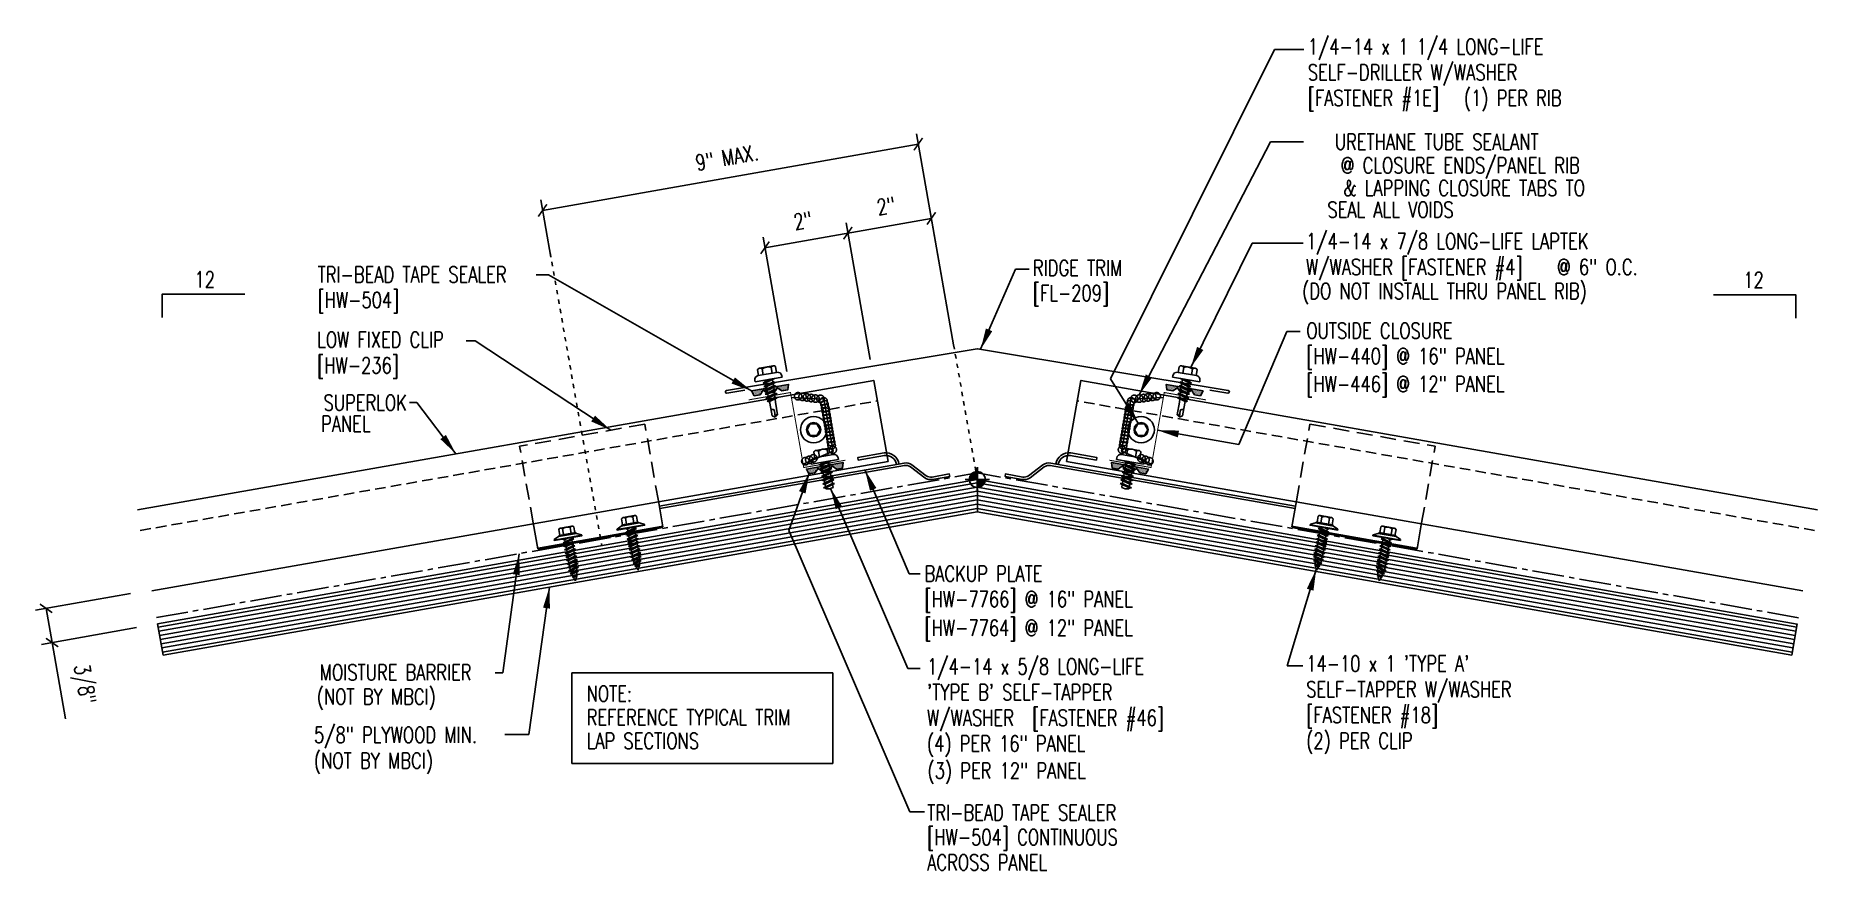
# Model space of a CAD drawing. Header units: inches. Extents: x -2 to 189, y 14 to 99.
# Drawn here: x -1.96 to 40.08, y 14.15 to 33.86 of the extents above; entities outside this region: 3.
import ezdxf
from ezdxf.enums import TextEntityAlignment as Align

# ---------------------------------------------------------------- set-up
doc = ezdxf.new("R2010")
doc.units = ezdxf.units.IN
doc.header["$MEASUREMENT"] = 0
for name, pattern in [('CENTER2', [1.125, 0.75, -0.125, 0.125, -0.125]), ('DASH2', [0.1875, 0.125, -0.0625]), ('DOT2', [0.125, 0, -0.125]), ('HIDDEN2', [0.1875, 0.125, -0.0625])]:
    doc.linetypes.add(name, pattern=pattern)
for name, color, linetype in [('ANNTEXT', 2, 'Continuous'), ('BARRIER', 253, 'CENTER2'), ('clip', 5, 'Continuous'), ('CLO', 3, 'Continuous'), ('DIM', 2, 'Continuous'), ('FASTENER', 9, 'Continuous'), ('MARK', 1, 'Continuous'), ('PANEL', 11, 'Continuous'), ('SEALANT', 253, 'CENTER2'), ('SECTION', 11, 'Continuous'), ('STLA', 12, 'Continuous'), ('TAPE', 8, 'Continuous'), ('TEXT', 2, 'Continuous'), ('TRIM', 6, 'Continuous'), ('wood', 3, 'Continuous')]:
    doc.layers.add(name, color=color, linetype=linetype)
doc.styles.add('DIMTEXT', font='romans.shx', dxfattribs={"width": 0.75})
doc.styles.add('TEXT', font='SIMPLEX', dxfattribs={"width": 0.75, "height": 6})
doc.styles.add('TEXT1', font='ROMANS.shx', dxfattribs={"width": 0.75, "height": 0.375})
doc.dimstyles.new('DETAIL', dxfattribs={"dimscale": 4, "dimtxt": 0.375, "dimasz": 0.0625, "dimexe": 0.0625, "dimexo": 0.125, "dimgap": 0.0625, "dimtad": 1, "dimdec": 4, "dimzin": 3, "dimdsep": 46, "dimlunit": 4, "dimtxsty": 'TEXT1', "dimblk": 'ARCHTICK', "dimcen": 0.0625, "dimclrd": 7, "dimclre": 7, "dimclrt": 2, "dimadec": 0, "dimazin": 0, "dimtfac": 0.59375, "dimtdec": 4, "dimtmove": 0, "dimatfit": 3, "dimfxl": 0, "dimfrac": 2, "dimtolj": 1, "dimtzin": 3, "dimarcsym": 0})
doc.dimstyles.new('DETAIL$7', dxfattribs={"dimscale": 4, "dimtxt": 6, "dimasz": 0.125, "dimexe": 0.0625, "dimexo": 0.125, "dimgap": 0.0625, "dimtad": 1, "dimdec": 5, "dimzin": 3, "dimdsep": 46, "dimlunit": 4, "dimtxsty": 'TEXT', "dimblk": 'ARCHTICK', "dimcen": 0.0625, "dimclrd": 7, "dimclre": 7, "dimclrt": 2, "dimadec": 0, "dimazin": 0, "dimtfac": 0.666667, "dimtdec": 5, "dimtmove": 0, "dimatfit": 3, "dimfxl": 0, "dimfrac": 2, "dimtolj": 1, "dimtzin": 3, "dimarcsym": 0})

msp = doc.modelspace()

# ---------------------------------------------------------------- texts
at = {"color": 2, "insert": (14.35335, 30.97853), "char_height": 0.375, "attachment_point": 5, "rotation": 10, "style": 'TEXT1'}
msp.add_mtext('\\A1;9" MAX.', dxfattribs=at)
at = {"layer": 'ANNTEXT', "insert": (90.70418, 99.28288), "char_height": 0.72, "attachment_point": 4, "rotation": 10}
msp.add_mtext('\\A1;  ', dxfattribs=at)
at = {"layer": 'ANNTEXT', "char_height": 0.375, "attachment_point": 4, "rotation": 10, "style": 'DIMTEXT'}
for insert in [(188.1003, 71.63833), (188.57129, 71.69457)]:
    msp.add_mtext('\\A1;  ', dxfattribs=dict(at, insert=insert))
at = {"layer": 'DIM', "color": 2, "char_height": 0.375, "attachment_point": 5, "rotation": 10, "style": 'TEXT1'}
for insert in [(18.10914, 29.83408), (16.1466, 29.48803)]:
    msp.add_mtext('\\A1;2"', dxfattribs=dict(at, insert=insert))
at = {"layer": 'TEXT', "style": 'TEXT1', "width": 0.75}
for s, p in [('URETHANE TUBE SEALANT', (33.50749, 31.16258)), ('@ CLOSURE ENDS/PANEL RIB', (34.47589, 30.60636)), ('& LAPPING CLOSURE TABS TO', (34.5977, 30.07204)), ('SEAL ALL VOIDS', (31.49956, 29.5602)), ('SUPERLOK', (6.80194, 25.00413)), ('PANEL', (5.94763, 24.5078))]:
    msp.add_text(s, height=0.375, dxfattribs=at).set_placement(p, align=Align.RIGHT)
for s, p in [('RIDGE TRIM', (21.57398, 28.18277)), ('[FL-209]', (21.57398, 27.5914)), ('(DO NOT INSTALL THRU PANEL RIB)', (27.92679, 27.63902, 0)), ('OUTSIDE CLOSURE', (28.02426, 26.70373)), ('LOW FIXED CLIP', (4.68545, 26.4915)), ('[HW-440] @ 16" PANEL', (28.02426, 26.10373)), ('[HW-236]', (4.68545, 25.88435)), ('[HW-446] @ 12" PANEL', (28.02426, 25.44669)), ('BACKUP PLATE', (19.01589, 20.96723)), ('[HW-7766] @ 16" PANEL', (19.01589, 20.36723)), ('[HW-7764] @ 12" PANEL', (19.01589, 19.69029)), ('MOISTURE BARRIER', (4.74647, 18.63818)), ("14-10 x 1 'TYPE A'", (28.02357, 18.84568)), ('(NOT BY MBCI)', (4.67745, 18.06397)), ('SELF-TAPPER W/WASHER', (28.02357, 18.23854)), ('[FASTENER #18]', (28.02357, 17.63139)), ('5/8" PLYWOOD MIN.', (4.61165, 17.16193)), ('(2) PER CLIP', (28.02357, 17.02425)), ('(NOT BY MBCI)', (4.61165, 16.55479)), ('(3) PER 12" PANEL', (19.08778, 16.31828)), ('TRI-BEAD TAPE SEALER', (19.07953, 15.3273)), ('[HW-504] CONTINUOUS', (19.07953, 14.74815)), ('ACROSS PANEL', (19.07953, 14.15197))]:
    msp.add_text(s, height=0.375, dxfattribs=at).set_placement(p)

# ---------------------------------------------------------------- blocks, each defined once
blk = doc.blocks.new('_ArchTick')
at = {"color": 0, "linetype": 'ByBlock', "const_width": 0.15}
blk.add_lwpolyline([(-0.5, -0.5), (0.5, 0.5)], dxfattribs=at)
blk = doc.blocks.new('*D18')
at = {"layer": 'DEFPOINTS', "color": 0}
for p in [(0.776, 20.776), (0.919, 19.968), (-1.569, 19.53)]:
    blk.add_point(p, dxfattribs=at)
at = {"layer": 'DIM', "color": 7, "lineweight": -2}
for p, q in [((0.284, 20.689), (-1.957, 20.294)), ((-1.711, 20.337), (-1.569, 19.53)), ((0.426, 19.882), (-1.815, 19.486)), ((-1.569, 19.53), (-1.251, 17.732))]:
    blk.add_line(p, q, dxfattribs=at)
at = {"layer": 'DIM', "color": 7, "lineweight": -2, "xscale": 0.25, "yscale": 0.25, "zscale": 0.25}
for p, rotation in [((-1.711, 20.337), 99.99999999999906), ((-1.569, 19.53), 279.9999999999991)]:
    blk.add_blockref('_ArchTick', p, dxfattribs=dict(at, rotation=rotation))
at = {"layer": 'DIM', "color": 2, "insert": (-0.85, 18.539), "char_height": 0.375, "attachment_point": 5, "rotation": 280, "style": 'TEXT1'}
blk.add_mtext('\\A1;3/8"', dxfattribs=at)
blk = doc.blocks.new('*X9')
at = {"color": 0}
for p, q in [((-0.434, 0.135), (-0.434, 0.135)), ((-0.434, 0.123), (-0.434, 0.123)), ((-0.422, 0.141), (-0.422, 0.141)), ((-0.422, 0.129), (-0.422, 0.129)), ((-0.422, 0.117), (-0.422, 0.117)), ((-0.422, 0.105), (-0.422, 0.105)), ((-0.422, 0.094), (-0.422, 0.094)), ((-0.422, 0.082), (-0.422, 0.082)), ((-0.41, 0.135), (-0.41, 0.135)), ((-0.41, 0.123), (-0.41, 0.123)), ((-0.41, 0.111), (-0.41, 0.111)), ((-0.41, 0.1), (-0.41, 0.1)), ((-0.41, 0.088), (-0.41, 0.088)), ((-0.41, 0.076), (-0.41, 0.076)), ((-0.41, 0.064), (-0.41, 0.064)), ((-0.41, 0.053), (-0.41, 0.053)), ((-0.41, 0.041), (-0.41, 0.041)), ((-0.398, 0.141), (-0.398, 0.141)), ((-0.398, 0.129), (-0.398, 0.129)), ((-0.398, 0.117), (-0.398, 0.117)), ((-0.398, 0.105), (-0.398, 0.105)), ((-0.398, 0.094), (-0.398, 0.094)), ((-0.398, 0.082), (-0.398, 0.082)), ((-0.398, 0.07), (-0.398, 0.07)), ((-0.398, 0.059), (-0.398, 0.059)), ((-0.398, 0.047), (-0.398, 0.047)), ((-0.398, 0.035), (-0.398, 0.035)), ((-0.398, 0.023), (-0.398, 0.023)), ((-0.387, 0.135), (-0.387, 0.135)), ((-0.387, 0.123), (-0.387, 0.123)), ((-0.387, 0.111), (-0.387, 0.111)), ((-0.387, 0.1), (-0.387, 0.1)), ((-0.387, 0.088), (-0.387, 0.088)), ((-0.387, 0.076), (-0.387, 0.076)), ((-0.387, 0.064), (-0.387, 0.064)), ((-0.387, 0.053), (-0.387, 0.053)), ((-0.387, 0.041), (-0.387, 0.041)), ((-0.387, 0.029), (-0.387, 0.029)), ((-0.375, 0.141), (-0.375, 0.141)), ((-0.375, 0.129), (-0.375, 0.129)), ((-0.375, 0.117), (-0.375, 0.117)), ((-0.375, 0.105), (-0.375, 0.105)), ((-0.375, 0.094), (-0.375, 0.094)), ((-0.375, 0.082), (-0.375, 0.082)), ((-0.375, 0.07), (-0.375, 0.07)), ((-0.375, 0.059), (-0.375, 0.059)), ((-0.375, 0.047), (-0.375, 0.047)), ((-0.375, 0.035), (-0.375, 0.035)), ((-0.375, 0.023), (-0.375, 0.023)), ((-0.363, 0.135), (-0.363, 0.135)), ((-0.363, 0.123), (-0.363, 0.123)), ((-0.363, 0.111), (-0.363, 0.111)), ((-0.363, 0.1), (-0.363, 0.1)), ((-0.363, 0.088), (-0.363, 0.088)), ((-0.363, 0.076), (-0.363, 0.076)), ((-0.363, 0.064), (-0.363, 0.064)), ((-0.363, 0.053), (-0.363, 0.053)), ((-0.363, 0.041), (-0.363, 0.041)), ((-0.363, 0.029), (-0.363, 0.029)), ((-0.352, 0.141), (-0.352, 0.141)), ((-0.352, 0.129), (-0.352, 0.129)), ((-0.352, 0.117), (-0.352, 0.117)), ((-0.352, 0.105), (-0.352, 0.105)), ((-0.352, 0.094), (-0.352, 0.094)), ((-0.352, 0.082), (-0.352, 0.082)), ((-0.352, 0.07), (-0.352, 0.07)), ((-0.352, 0.059), (-0.352, 0.059)), ((-0.352, 0.047), (-0.352, 0.047)), ((-0.352, 0.035), (-0.352, 0.035)), ((-0.352, 0.023), (-0.352, 0.023)), ((-0.34, 0.135), (-0.34, 0.135)), ((-0.34, 0.123), (-0.34, 0.123)), ((-0.34, 0.111), (-0.34, 0.111)), ((-0.34, 0.1), (-0.34, 0.1)), ((-0.34, 0.088), (-0.34, 0.088)), ((-0.34, 0.076), (-0.34, 0.076)), ((-0.34, 0.064), (-0.34, 0.064)), ((-0.34, 0.053), (-0.34, 0.053)), ((-0.34, 0.041), (-0.34, 0.041)), ((-0.34, 0.029), (-0.34, 0.029)), ((-0.328, 0.141), (-0.328, 0.141)), ((-0.328, 0.129), (-0.328, 0.129)), ((-0.328, 0.117), (-0.328, 0.117)), ((-0.328, 0.105), (-0.328, 0.105)), ((-0.328, 0.094), (-0.328, 0.094)), ((-0.328, 0.082), (-0.328, 0.082)), ((-0.328, 0.07), (-0.328, 0.07)), ((-0.328, 0.059), (-0.328, 0.059)), ((-0.328, 0.047), (-0.328, 0.047)), ((-0.328, 0.035), (-0.328, 0.035)), ((-0.328, 0.023), (-0.328, 0.023)), ((-0.316, 0.135), (-0.316, 0.135)), ((-0.316, 0.123), (-0.316, 0.123)), ((-0.316, 0.111), (-0.316, 0.111)), ((-0.316, 0.1), (-0.316, 0.1)), ((-0.316, 0.088), (-0.316, 0.088)), ((-0.316, 0.076), (-0.316, 0.076)), ((-0.316, 0.064), (-0.316, 0.064)), ((-0.316, 0.053), (-0.316, 0.053)), ((-0.316, 0.041), (-0.316, 0.041)), ((-0.316, 0.029), (-0.316, 0.029)), ((-0.305, 0.141), (-0.305, 0.141)), ((-0.305, 0.129), (-0.305, 0.129)), ((-0.305, 0.117), (-0.305, 0.117)), ((-0.305, 0.105), (-0.305, 0.105)), ((-0.305, 0.094), (-0.305, 0.094)), ((-0.305, 0.082), (-0.305, 0.082)), ((-0.305, 0.07), (-0.305, 0.07)), ((-0.305, 0.059), (-0.305, 0.059)), ((-0.305, 0.047), (-0.305, 0.047)), ((-0.305, 0.035), (-0.305, 0.035)), ((-0.305, 0.023), (-0.305, 0.023)), ((-0.293, 0.135), (-0.293, 0.135)), ((-0.293, 0.123), (-0.293, 0.123)), ((-0.293, 0.111), (-0.293, 0.111)), ((-0.293, 0.1), (-0.293, 0.1)), ((-0.293, 0.088), (-0.293, 0.088)), ((-0.293, 0.076), (-0.293, 0.076)), ((-0.293, 0.064), (-0.293, 0.064)), ((-0.293, 0.053), (-0.293, 0.053)), ((-0.293, 0.041), (-0.293, 0.041)), ((-0.293, 0.029), (-0.293, 0.029)), ((-0.281, 0.141), (-0.281, 0.141)), ((-0.281, 0.129), (-0.281, 0.129)), ((-0.281, 0.117), (-0.281, 0.117)), ((-0.281, 0.105), (-0.281, 0.105)), ((-0.281, 0.094), (-0.281, 0.094)), ((-0.281, 0.082), (-0.281, 0.082)), ((-0.281, 0.07), (-0.281, 0.07)), ((-0.281, 0.059), (-0.281, 0.059)), ((-0.281, 0.047), (-0.281, 0.047)), ((-0.281, 0.035), (-0.281, 0.035)), ((-0.281, 0.023), (-0.281, 0.023)), ((-0.27, 0.135), (-0.27, 0.135)), ((-0.27, 0.123), (-0.27, 0.123)), ((-0.27, 0.111), (-0.27, 0.111)), ((-0.27, 0.1), (-0.27, 0.1)), ((-0.27, 0.088), (-0.27, 0.088)), ((-0.27, 0.076), (-0.27, 0.076)), ((-0.27, 0.064), (-0.27, 0.064)), ((-0.27, 0.053), (-0.27, 0.053)), ((-0.27, 0.041), (-0.27, 0.041)), ((-0.27, 0.029), (-0.27, 0.029)), ((-0.258, 0.141), (-0.258, 0.141)), ((-0.258, 0.129), (-0.258, 0.129)), ((-0.258, 0.117), (-0.258, 0.117)), ((-0.258, 0.105), (-0.258, 0.105)), ((-0.258, 0.094), (-0.258, 0.094)), ((-0.258, 0.082), (-0.258, 0.082)), ((-0.258, 0.07), (-0.258, 0.07)), ((-0.258, 0.059), (-0.258, 0.059)), ((-0.258, 0.047), (-0.258, 0.047)), ((-0.258, 0.035), (-0.258, 0.035)), ((-0.258, 0.023), (-0.258, 0.023)), ((-0.246, 0.135), (-0.246, 0.135)), ((-0.246, 0.123), (-0.246, 0.123)), ((-0.246, 0.111), (-0.246, 0.111)), ((-0.246, 0.1), (-0.246, 0.1)), ((-0.246, 0.088), (-0.246, 0.088)), ((-0.246, 0.076), (-0.246, 0.076)), ((-0.246, 0.064), (-0.246, 0.064)), ((-0.246, 0.053), (-0.246, 0.053)), ((-0.246, 0.041), (-0.246, 0.041)), ((-0.234, 0.141), (-0.234, 0.141)), ((-0.234, 0.129), (-0.234, 0.129)), ((-0.234, 0.117), (-0.234, 0.117)), ((-0.234, 0.105), (-0.234, 0.105)), ((-0.234, 0.094), (-0.234, 0.094)), ((-0.234, 0.082), (-0.234, 0.082)), ((-0.234, 0.07), (-0.234, 0.07)), ((-0.234, 0.059), (-0.234, 0.059)), ((-0.234, 0.047), (-0.234, 0.047)), ((-0.223, 0.135), (-0.223, 0.135)), ((-0.223, 0.123), (-0.223, 0.123)), ((-0.223, 0.111), (-0.223, 0.111)), ((-0.223, 0.1), (-0.223, 0.1)), ((-0.223, 0.088), (-0.223, 0.088)), ((-0.223, 0.076), (-0.223, 0.076)), ((-0.223, 0.064), (-0.223, 0.064)), ((-0.211, 0.141), (-0.211, 0.141)), ((-0.211, 0.129), (-0.211, 0.129)), ((-0.211, 0.117), (-0.211, 0.117)), ((-0.211, 0.105), (-0.211, 0.105)), ((-0.211, 0.094), (-0.211, 0.094)), ((-0.211, 0.082), (-0.211, 0.082)), ((-0.211, 0.07), (-0.211, 0.07)), ((-0.199, 0.135), (-0.199, 0.135)), ((-0.199, 0.123), (-0.199, 0.123)), ((-0.199, 0.111), (-0.199, 0.111)), ((-0.199, 0.1), (-0.199, 0.1)), ((-0.199, 0.088), (-0.199, 0.088)), ((-0.188, 0.141), (-0.188, 0.141)), ((-0.188, 0.129), (-0.188, 0.129)), ((-0.188, 0.117), (-0.188, 0.117)), ((-0.188, 0.105), (-0.188, 0.105)), ((-0.188, 0.094), (-0.188, 0.094)), ((-0.176, 0.135), (-0.176, 0.135)), ((-0.176, 0.123), (-0.176, 0.123)), ((-0.176, 0.111), (-0.176, 0.111)), ((-0.164, 0.141), (-0.164, 0.141)), ((-0.164, 0.129), (-0.164, 0.129)), ((-0.164, 0.117), (-0.164, 0.117)), ((-0.164, 0.105), (-0.164, 0.105)), ((-0.152, 0.135), (-0.152, 0.135)), ((-0.152, 0.123), (-0.152, 0.123)), ((-0.152, 0.111), (-0.152, 0.111)), ((-0.152, 0.1), (-0.152, 0.1)), ((-0.141, 0.141), (-0.141, 0.141)), ((-0.141, 0.129), (-0.141, 0.129)), ((-0.141, 0.117), (-0.141, 0.117)), ((-0.141, 0.105), (-0.141, 0.105)), ((-0.141, 0.094), (-0.141, 0.094)), ((-0.141, 0.082), (-0.141, 0.082)), ((-0.129, 0.135), (-0.129, 0.135)), ((-0.129, 0.123), (-0.129, 0.123)), ((-0.129, 0.111), (-0.129, 0.111)), ((-0.129, 0.1), (-0.129, 0.1)), ((-0.129, 0.088), (-0.129, 0.088)), ((-0.129, 0.076), (-0.129, 0.076)), ((-0.117, 0.141), (-0.117, 0.141)), ((-0.117, 0.129), (-0.117, 0.129)), ((-0.117, 0.117), (-0.117, 0.117)), ((-0.117, 0.105), (-0.117, 0.105)), ((-0.117, 0.094), (-0.117, 0.094)), ((-0.117, 0.082), (-0.117, 0.082)), ((-0.117, 0.07), (-0.117, 0.07)), ((-0.117, 0.059), (-0.117, 0.059)), ((-0.105, 0.135), (-0.105, 0.135)), ((-0.105, 0.123), (-0.105, 0.123)), ((-0.105, 0.111), (-0.105, 0.111)), ((-0.105, 0.1), (-0.105, 0.1)), ((-0.105, 0.088), (-0.105, 0.088)), ((-0.105, 0.076), (-0.105, 0.076)), ((-0.105, 0.064), (-0.105, 0.064)), ((-0.105, 0.053), (-0.105, 0.053)), ((-0.094, 0.141), (-0.094, 0.141)), ((-0.094, 0.129), (-0.094, 0.129)), ((-0.094, 0.117), (-0.094, 0.117)), ((-0.094, 0.105), (-0.094, 0.105)), ((-0.094, 0.094), (-0.094, 0.094)), ((-0.094, 0.082), (-0.094, 0.082)), ((-0.094, 0.07), (-0.094, 0.07)), ((-0.094, 0.059), (-0.094, 0.059)), ((-0.094, 0.047), (-0.094, 0.047)), ((-0.094, 0.035), (-0.094, 0.035)), ((-0.082, 0.135), (-0.082, 0.135)), ((-0.082, 0.123), (-0.082, 0.123)), ((-0.082, 0.111), (-0.082, 0.111)), ((-0.082, 0.1), (-0.082, 0.1)), ((-0.082, 0.088), (-0.082, 0.088)), ((-0.082, 0.076), (-0.082, 0.076)), ((-0.082, 0.064), (-0.082, 0.064)), ((-0.082, 0.053), (-0.082, 0.053)), ((-0.082, 0.041), (-0.082, 0.041)), ((-0.082, 0.029), (-0.082, 0.029)), ((-0.07, 0.141), (-0.07, 0.141)), ((-0.07, 0.129), (-0.07, 0.129)), ((-0.07, 0.117), (-0.07, 0.117)), ((-0.07, 0.105), (-0.07, 0.105)), ((-0.07, 0.094), (-0.07, 0.094)), ((-0.07, 0.082), (-0.07, 0.082)), ((-0.07, 0.07), (-0.07, 0.07)), ((-0.07, 0.059), (-0.07, 0.059)), ((-0.07, 0.047), (-0.07, 0.047)), ((-0.07, 0.035), (-0.07, 0.035)), ((-0.07, 0.023), (-0.07, 0.023)), ((-0.059, 0.135), (-0.059, 0.135)), ((-0.059, 0.123), (-0.059, 0.123)), ((-0.059, 0.111), (-0.059, 0.111)), ((-0.059, 0.1), (-0.059, 0.1)), ((-0.059, 0.088), (-0.059, 0.088)), ((-0.059, 0.076), (-0.059, 0.076)), ((-0.059, 0.064), (-0.059, 0.064)), ((-0.059, 0.053), (-0.059, 0.053)), ((-0.059, 0.041), (-0.059, 0.041)), ((-0.059, 0.029), (-0.059, 0.029)), ((-0.047, 0.141), (-0.047, 0.141)), ((-0.047, 0.129), (-0.047, 0.129)), ((-0.047, 0.117), (-0.047, 0.117)), ((-0.047, 0.105), (-0.047, 0.105)), ((-0.047, 0.094), (-0.047, 0.094)), ((-0.047, 0.082), (-0.047, 0.082)), ((-0.047, 0.07), (-0.047, 0.07)), ((-0.047, 0.059), (-0.047, 0.059)), ((-0.047, 0.047), (-0.047, 0.047)), ((-0.047, 0.035), (-0.047, 0.035)), ((-0.047, 0.023), (-0.047, 0.023)), ((-0.035, 0.135), (-0.035, 0.135)), ((-0.035, 0.123), (-0.035, 0.123)), ((-0.035, 0.111), (-0.035, 0.111)), ((-0.035, 0.1), (-0.035, 0.1)), ((-0.035, 0.088), (-0.035, 0.088)), ((-0.035, 0.076), (-0.035, 0.076)), ((-0.035, 0.064), (-0.035, 0.064)), ((-0.035, 0.053), (-0.035, 0.053)), ((-0.035, 0.041), (-0.035, 0.041)), ((-0.035, 0.029), (-0.035, 0.029)), ((-0.023, 0.141), (-0.023, 0.141)), ((-0.023, 0.129), (-0.023, 0.129)), ((-0.023, 0.117), (-0.023, 0.117)), ((-0.023, 0.105), (-0.023, 0.105)), ((-0.023, 0.094), (-0.023, 0.094)), ((-0.023, 0.082), (-0.023, 0.082)), ((-0.023, 0.07), (-0.023, 0.07)), ((-0.023, 0.059), (-0.023, 0.059)), ((-0.023, 0.047), (-0.023, 0.047)), ((-0.023, 0.035), (-0.023, 0.035)), ((-0.023, 0.023), (-0.023, 0.023)), ((-0.012, 0.135), (-0.012, 0.135)), ((-0.012, 0.123), (-0.012, 0.123)), ((-0.012, 0.111), (-0.012, 0.111)), ((-0.012, 0.1), (-0.012, 0.1)), ((-0.012, 0.088), (-0.012, 0.088)), ((-0.012, 0.076), (-0.012, 0.076)), ((-0.012, 0.064), (-0.012, 0.064)), ((-0.012, 0.053), (-0.012, 0.053)), ((-0.012, 0.041), (-0.012, 0.041)), ((-0.012, 0.029), (-0.012, 0.029)), ((0, 0.141), (0, 0.141)), ((0, 0.129), (0, 0.129)), ((0, 0.117), (0, 0.117)), ((0, 0.105), (0, 0.105)), ((0, 0.094), (0, 0.094)), ((0, 0.082), (0, 0.082)), ((0, 0.07), (0, 0.07)), ((0, 0.059), (0, 0.059)), ((0, 0.047), (0, 0.047)), ((0, 0.035), (0, 0.035)), ((0, 0.023), (0, 0.023)), ((0.012, 0.135), (0.012, 0.135)), ((0.012, 0.123), (0.012, 0.123)), ((0.012, 0.111), (0.012, 0.111)), ((0.012, 0.1), (0.012, 0.1)), ((0.012, 0.088), (0.012, 0.088)), ((0.012, 0.076), (0.012, 0.076)), ((0.012, 0.064), (0.012, 0.064)), ((0.012, 0.053), (0.012, 0.053)), ((0.012, 0.041), (0.012, 0.041)), ((0.012, 0.029), (0.012, 0.029)), ((0.023, 0.141), (0.023, 0.141)), ((0.023, 0.129), (0.023, 0.129)), ((0.023, 0.117), (0.023, 0.117)), ((0.023, 0.105), (0.023, 0.105)), ((0.023, 0.094), (0.023, 0.094)), ((0.023, 0.082), (0.023, 0.082)), ((0.023, 0.07), (0.023, 0.07)), ((0.023, 0.059), (0.023, 0.059)), ((0.023, 0.047), (0.023, 0.047)), ((0.023, 0.035), (0.023, 0.035)), ((0.023, 0.023), (0.023, 0.023)), ((0.035, 0.135), (0.035, 0.135)), ((0.035, 0.123), (0.035, 0.123)), ((0.035, 0.111), (0.035, 0.111)), ((0.035, 0.1), (0.035, 0.1)), ((0.035, 0.088), (0.035, 0.088)), ((0.035, 0.076), (0.035, 0.076)), ((0.035, 0.064), (0.035, 0.064)), ((0.035, 0.053), (0.035, 0.053)), ((0.035, 0.041), (0.035, 0.041)), ((0.035, 0.029), (0.035, 0.029)), ((0.047, 0.141), (0.047, 0.141)), ((0.047, 0.129), (0.047, 0.129)), ((0.047, 0.117), (0.047, 0.117)), ((0.047, 0.105), (0.047, 0.105)), ((0.047, 0.094), (0.047, 0.094)), ((0.047, 0.082), (0.047, 0.082)), ((0.047, 0.07), (0.047, 0.07)), ((0.047, 0.059), (0.047, 0.059)), ((0.047, 0.047), (0.047, 0.047)), ((0.047, 0.035), (0.047, 0.035)), ((0.047, 0.023), (0.047, 0.023)), ((0.059, 0.135), (0.059, 0.135)), ((0.059, 0.123), (0.059, 0.123)), ((0.059, 0.111), (0.059, 0.111)), ((0.059, 0.1), (0.059, 0.1)), ((0.059, 0.088), (0.059, 0.088)), ((0.059, 0.076), (0.059, 0.076)), ((0.059, 0.064), (0.059, 0.064)), ((0.059, 0.053), (0.059, 0.053)), ((0.059, 0.041), (0.059, 0.041)), ((0.059, 0.029), (0.059, 0.029)), ((0.07, 0.141), (0.07, 0.141)), ((0.07, 0.129), (0.07, 0.129)), ((0.07, 0.117), (0.07, 0.117)), ((0.07, 0.105), (0.07, 0.105)), ((0.07, 0.094), (0.07, 0.094)), ((0.07, 0.082), (0.07, 0.082)), ((0.07, 0.07), (0.07, 0.07)), ((0.07, 0.059), (0.07, 0.059)), ((0.07, 0.047), (0.07, 0.047)), ((0.07, 0.035), (0.07, 0.035)), ((0.07, 0.023), (0.07, 0.023)), ((0.082, 0.135), (0.082, 0.135)), ((0.082, 0.123), (0.082, 0.123)), ((0.082, 0.111), (0.082, 0.111)), ((0.082, 0.1), (0.082, 0.1)), ((0.082, 0.088), (0.082, 0.088)), ((0.082, 0.076), (0.082, 0.076)), ((0.082, 0.064), (0.082, 0.064)), ((0.082, 0.053), (0.082, 0.053)), ((0.082, 0.041), (0.082, 0.041)), ((0.082, 0.029), (0.082, 0.029)), ((0.094, 0.141), (0.094, 0.141)), ((0.094, 0.129), (0.094, 0.129)), ((0.094, 0.117), (0.094, 0.117)), ((0.094, 0.105), (0.094, 0.105)), ((0.094, 0.094), (0.094, 0.094)), ((0.094, 0.082), (0.094, 0.082)), ((0.094, 0.07), (0.094, 0.07)), ((0.094, 0.059), (0.094, 0.059)), ((0.094, 0.047), (0.094, 0.047)), ((0.094, 0.035), (0.094, 0.035)), ((0.105, 0.135), (0.105, 0.135)), ((0.105, 0.123), (0.105, 0.123)), ((0.105, 0.111), (0.105, 0.111)), ((0.105, 0.1), (0.105, 0.1)), ((0.105, 0.088), (0.105, 0.088)), ((0.105, 0.076), (0.105, 0.076)), ((0.105, 0.064), (0.105, 0.064)), ((0.105, 0.053), (0.105, 0.053)), ((0.117, 0.141), (0.117, 0.141)), ((0.117, 0.129), (0.117, 0.129)), ((0.117, 0.117), (0.117, 0.117)), ((0.117, 0.105), (0.117, 0.105)), ((0.117, 0.094), (0.117, 0.094)), ((0.117, 0.082), (0.117, 0.082)), ((0.117, 0.07), (0.117, 0.07)), ((0.117, 0.059), (0.117, 0.059)), ((0.129, 0.135), (0.129, 0.135)), ((0.129, 0.123), (0.129, 0.123)), ((0.129, 0.111), (0.129, 0.111)), ((0.129, 0.1), (0.129, 0.1)), ((0.129, 0.088), (0.129, 0.088)), ((0.129, 0.076), (0.129, 0.076)), ((0.141, 0.141), (0.141, 0.141)), ((0.141, 0.129), (0.141, 0.129)), ((0.141, 0.117), (0.141, 0.117)), ((0.141, 0.105), (0.141, 0.105)), ((0.141, 0.094), (0.141, 0.094)), ((0.141, 0.082), (0.141, 0.082)), ((0.152, 0.135), (0.152, 0.135)), ((0.152, 0.123), (0.152, 0.123)), ((0.152, 0.111), (0.152, 0.111)), ((0.152, 0.1), (0.152, 0.1)), ((0.164, 0.141), (0.164, 0.141)), ((0.164, 0.129), (0.164, 0.129)), ((0.164, 0.117), (0.164, 0.117)), ((0.164, 0.105), (0.164, 0.105)), ((0.176, 0.135), (0.176, 0.135)), ((0.176, 0.123), (0.176, 0.123)), ((0.176, 0.111), (0.176, 0.111)), ((0.188, 0.141), (0.188, 0.141)), ((0.188, 0.129), (0.188, 0.129)), ((0.188, 0.117), (0.188, 0.117)), ((0.188, 0.105), (0.188, 0.105)), ((0.188, 0.094), (0.188, 0.094)), ((0.199, 0.135), (0.199, 0.135)), ((0.199, 0.123), (0.199, 0.123)), ((0.199, 0.111), (0.199, 0.111)), ((0.199, 0.1), (0.199, 0.1)), ((0.199, 0.088), (0.199, 0.088)), ((0.211, 0.141), (0.211, 0.141)), ((0.211, 0.129), (0.211, 0.129)), ((0.211, 0.117), (0.211, 0.117)), ((0.211, 0.105), (0.211, 0.105)), ((0.211, 0.094), (0.211, 0.094)), ((0.211, 0.082), (0.211, 0.082)), ((0.211, 0.07), (0.211, 0.07)), ((0.223, 0.135), (0.223, 0.135)), ((0.223, 0.123), (0.223, 0.123)), ((0.223, 0.111), (0.223, 0.111)), ((0.223, 0.1), (0.223, 0.1)), ((0.223, 0.088), (0.223, 0.088)), ((0.223, 0.076), (0.223, 0.076)), ((0.223, 0.064), (0.223, 0.064)), ((0.234, 0.141), (0.234, 0.141)), ((0.234, 0.129), (0.234, 0.129)), ((0.234, 0.117), (0.234, 0.117)), ((0.234, 0.105), (0.234, 0.105)), ((0.234, 0.094), (0.234, 0.094)), ((0.234, 0.082), (0.234, 0.082)), ((0.234, 0.07), (0.234, 0.07)), ((0.234, 0.059), (0.234, 0.059)), ((0.234, 0.047), (0.234, 0.047)), ((0.246, 0.135), (0.246, 0.135)), ((0.246, 0.123), (0.246, 0.123)), ((0.246, 0.111), (0.246, 0.111)), ((0.246, 0.1), (0.246, 0.1)), ((0.246, 0.088), (0.246, 0.088)), ((0.246, 0.076), (0.246, 0.076)), ((0.246, 0.064), (0.246, 0.064)), ((0.246, 0.053), (0.246, 0.053)), ((0.246, 0.041), (0.246, 0.041)), ((0.258, 0.141), (0.258, 0.141)), ((0.258, 0.129), (0.258, 0.129)), ((0.258, 0.117), (0.258, 0.117)), ((0.258, 0.105), (0.258, 0.105)), ((0.258, 0.094), (0.258, 0.094)), ((0.258, 0.082), (0.258, 0.082)), ((0.258, 0.07), (0.258, 0.07)), ((0.258, 0.059), (0.258, 0.059)), ((0.258, 0.047), (0.258, 0.047)), ((0.258, 0.035), (0.258, 0.035)), ((0.258, 0.023), (0.258, 0.023)), ((0.27, 0.135), (0.27, 0.135)), ((0.27, 0.123), (0.27, 0.123)), ((0.27, 0.111), (0.27, 0.111)), ((0.27, 0.1), (0.27, 0.1)), ((0.27, 0.088), (0.27, 0.088)), ((0.27, 0.076), (0.27, 0.076)), ((0.27, 0.064), (0.27, 0.064)), ((0.27, 0.053), (0.27, 0.053)), ((0.27, 0.041), (0.27, 0.041)), ((0.27, 0.029), (0.27, 0.029)), ((0.281, 0.141), (0.281, 0.141)), ((0.281, 0.129), (0.281, 0.129)), ((0.281, 0.117), (0.281, 0.117)), ((0.281, 0.105), (0.281, 0.105)), ((0.281, 0.094), (0.281, 0.094)), ((0.281, 0.082), (0.281, 0.082)), ((0.281, 0.07), (0.281, 0.07)), ((0.281, 0.059), (0.281, 0.059)), ((0.281, 0.047), (0.281, 0.047)), ((0.281, 0.035), (0.281, 0.035)), ((0.281, 0.023), (0.281, 0.023)), ((0.293, 0.135), (0.293, 0.135)), ((0.293, 0.123), (0.293, 0.123)), ((0.293, 0.111), (0.293, 0.111)), ((0.293, 0.1), (0.293, 0.1)), ((0.293, 0.088), (0.293, 0.088)), ((0.293, 0.076), (0.293, 0.076)), ((0.293, 0.064), (0.293, 0.064)), ((0.293, 0.053), (0.293, 0.053)), ((0.293, 0.041), (0.293, 0.041)), ((0.293, 0.029), (0.293, 0.029)), ((0.305, 0.141), (0.305, 0.141)), ((0.305, 0.129), (0.305, 0.129)), ((0.305, 0.117), (0.305, 0.117)), ((0.305, 0.105), (0.305, 0.105)), ((0.305, 0.094), (0.305, 0.094)), ((0.305, 0.082), (0.305, 0.082)), ((0.305, 0.07), (0.305, 0.07)), ((0.305, 0.059), (0.305, 0.059)), ((0.305, 0.047), (0.305, 0.047)), ((0.305, 0.035), (0.305, 0.035)), ((0.305, 0.023), (0.305, 0.023)), ((0.316, 0.135), (0.316, 0.135)), ((0.316, 0.123), (0.316, 0.123)), ((0.316, 0.111), (0.316, 0.111)), ((0.316, 0.1), (0.316, 0.1)), ((0.316, 0.088), (0.316, 0.088)), ((0.316, 0.076), (0.316, 0.076)), ((0.316, 0.064), (0.316, 0.064)), ((0.316, 0.053), (0.316, 0.053)), ((0.316, 0.041), (0.316, 0.041)), ((0.316, 0.029), (0.316, 0.029)), ((0.328, 0.141), (0.328, 0.141)), ((0.328, 0.129), (0.328, 0.129)), ((0.328, 0.117), (0.328, 0.117)), ((0.328, 0.105), (0.328, 0.105)), ((0.328, 0.094), (0.328, 0.094)), ((0.328, 0.082), (0.328, 0.082)), ((0.328, 0.07), (0.328, 0.07)), ((0.328, 0.059), (0.328, 0.059)), ((0.328, 0.047), (0.328, 0.047)), ((0.328, 0.035), (0.328, 0.035)), ((0.328, 0.023), (0.328, 0.023)), ((0.34, 0.135), (0.34, 0.135)), ((0.34, 0.123), (0.34, 0.123)), ((0.34, 0.111), (0.34, 0.111)), ((0.34, 0.1), (0.34, 0.1)), ((0.34, 0.088), (0.34, 0.088)), ((0.34, 0.076), (0.34, 0.076)), ((0.34, 0.064), (0.34, 0.064)), ((0.34, 0.053), (0.34, 0.053)), ((0.34, 0.041), (0.34, 0.041)), ((0.34, 0.029), (0.34, 0.029)), ((0.352, 0.141), (0.352, 0.141)), ((0.352, 0.129), (0.352, 0.129)), ((0.352, 0.117), (0.352, 0.117)), ((0.352, 0.105), (0.352, 0.105)), ((0.352, 0.094), (0.352, 0.094)), ((0.352, 0.082), (0.352, 0.082)), ((0.352, 0.07), (0.352, 0.07)), ((0.352, 0.059), (0.352, 0.059)), ((0.352, 0.047), (0.352, 0.047)), ((0.352, 0.035), (0.352, 0.035)), ((0.352, 0.023), (0.352, 0.023)), ((0.363, 0.135), (0.363, 0.135)), ((0.363, 0.123), (0.363, 0.123)), ((0.363, 0.111), (0.363, 0.111)), ((0.363, 0.1), (0.363, 0.1)), ((0.363, 0.088), (0.363, 0.088)), ((0.363, 0.076), (0.363, 0.076)), ((0.363, 0.064), (0.363, 0.064)), ((0.363, 0.053), (0.363, 0.053)), ((0.363, 0.041), (0.363, 0.041)), ((0.363, 0.029), (0.363, 0.029)), ((0.375, 0.141), (0.375, 0.141)), ((0.375, 0.129), (0.375, 0.129)), ((0.375, 0.117), (0.375, 0.117)), ((0.375, 0.105), (0.375, 0.105)), ((0.375, 0.094), (0.375, 0.094)), ((0.375, 0.082), (0.375, 0.082)), ((0.375, 0.07), (0.375, 0.07)), ((0.375, 0.059), (0.375, 0.059)), ((0.375, 0.047), (0.375, 0.047)), ((0.375, 0.035), (0.375, 0.035)), ((0.375, 0.023), (0.375, 0.023)), ((0.387, 0.135), (0.387, 0.135)), ((0.387, 0.123), (0.387, 0.123)), ((0.387, 0.111), (0.387, 0.111)), ((0.387, 0.1), (0.387, 0.1)), ((0.387, 0.088), (0.387, 0.088)), ((0.387, 0.076), (0.387, 0.076)), ((0.387, 0.064), (0.387, 0.064)), ((0.387, 0.053), (0.387, 0.053)), ((0.387, 0.041), (0.387, 0.041)), ((0.387, 0.029), (0.387, 0.029)), ((0.398, 0.141), (0.398, 0.141)), ((0.398, 0.129), (0.398, 0.129)), ((0.398, 0.117), (0.398, 0.117)), ((0.398, 0.105), (0.398, 0.105)), ((0.398, 0.094), (0.398, 0.094)), ((0.398, 0.082), (0.398, 0.082)), ((0.398, 0.07), (0.398, 0.07)), ((0.398, 0.059), (0.398, 0.059)), ((0.398, 0.047), (0.398, 0.047)), ((0.398, 0.035), (0.398, 0.035)), ((0.398, 0.023), (0.398, 0.023)), ((0.41, 0.135), (0.41, 0.135)), ((0.41, 0.123), (0.41, 0.123)), ((0.41, 0.111), (0.41, 0.111)), ((0.41, 0.1), (0.41, 0.1)), ((0.41, 0.088), (0.41, 0.088)), ((0.41, 0.076), (0.41, 0.076)), ((0.41, 0.064), (0.41, 0.064)), ((0.41, 0.053), (0.41, 0.053)), ((0.41, 0.041), (0.41, 0.041)), ((0.422, 0.141), (0.422, 0.141)), ((0.422, 0.129), (0.422, 0.129)), ((0.422, 0.117), (0.422, 0.117)), ((0.422, 0.105), (0.422, 0.105)), ((0.422, 0.094), (0.422, 0.094)), ((0.422, 0.082), (0.422, 0.082)), ((0.434, 0.135), (0.434, 0.135)), ((0.434, 0.123), (0.434, 0.123))]:
    blk.add_line(p, q, dxfattribs=at)
blk = doc.blocks.new('MB_DBTAP')
at = {"layer": 'TAPE', "color": 9}
blk.add_lwpolyline([(-0.403, 0.018), (-0.442, 0.141), (0.442, 0.141), (0.403, 0.018), (0.26, 0.018), (0.17, 0.109), (0.079, 0.018), (0, 0.018), (-0.079, 0.018), (-0.17, 0.109), (-0.26, 0.018)], close=True, dxfattribs=at)
at = {"layer": 'TAPE', "color": 251}
blk.add_blockref('*X9', (0, 0), dxfattribs=at)
blk = doc.blocks.new('MB_DW4')
at = {"layer": 'FASTENER'}
for p, q in [((-0.326, 0.071), (-0.326, 0.037)), ((-0.326, 0.037), (0.322, 0.037)), ((-0.226, 0.171), (0.214, 0.171)), ((-0.217, 0.305), (-0.217, 0.171)), ((-0.163, 0.337), (0.159, 0.337)), ((-0.141, -0.014), (0.037, 0.037)), ((-0.108, 0.305), (-0.108, 0.171)), ((-0.105, -0.034), (0.137, 0.035)), ((-0.088, 0.037), (-0.088, 0.001)), ((-0.088, 0.037), (0.085, 0.037)), ((0.085, 0.037), (0.134, 0.037)), ((0.085, 0.02), (0.085, -0.041)), ((0.105, 0.305), (0.105, 0.171)), ((0.137, 0.035), (0.134, 0.037)), ((0.214, 0.305), (0.214, 0.171)), ((0.322, 0.071), (0.322, 0.037)), ((-0.105, -0.034), (-0.141, -0.014)), ((-0.141, -0.105), (0.102, -0.036)), ((-0.105, -0.125), (-0.141, -0.105)), ((-0.141, -0.196), (0.102, -0.127)), ((-0.105, -0.216), (-0.141, -0.196)), ((-0.141, -0.287), (0.102, -0.217)), ((-0.105, -0.307), (-0.141, -0.287)), ((-0.141, -0.378), (0.102, -0.308)), ((-0.105, -0.398), (-0.141, -0.378)), ((-0.122, -0.463), (0.089, -0.403)), ((-0.105, -0.125), (0.137, -0.056)), ((-0.105, -0.216), (0.137, -0.147)), ((-0.105, -0.307), (0.137, -0.238)), ((-0.105, -0.398), (0.137, -0.328)), ((-0.088, -0.029), (-0.088, -0.09)), ((-0.088, -0.12), (-0.088, -0.181)), ((-0.084, -0.27), (-0.088, -0.211)), ((-0.078, -0.36), (-0.082, -0.3)), ((-0.071, -0.449), (-0.075, -0.389)), ((0.071, -0.408), (0.075, -0.346)), ((0.077, -0.315), (0.082, -0.253)), ((0.084, -0.223), (0.085, -0.211)), ((0.085, -0.071), (0.085, -0.131)), ((0.085, -0.162), (0.085, -0.211)), ((0.124, -0.423), (0.089, -0.403)), ((0.137, -0.056), (0.102, -0.036)), ((0.137, -0.147), (0.102, -0.127)), ((0.137, -0.238), (0.102, -0.217)), ((0.137, -0.328), (0.102, -0.308)), ((-0.086, -0.483), (-0.122, -0.463)), ((-0.086, -0.483), (0.124, -0.423)), ((-0.066, -0.516), (-0.069, -0.478)), ((-0.066, -0.516), (-0.066, -0.82)), ((-0.002, -0.866), (-0.066, -0.82)), ((-0.003, -0.854), (0.009, -0.714)), ((-0.002, -0.866), (0.063, -0.82)), ((0.063, -0.515), (0.068, -0.439)), ((0.063, -0.516), (0.063, -0.82))]:
    blk.add_line(p, q, dxfattribs=at)
for centre, radius, start, end in [((-0.226, 0.071), 0.1, 90, 180), ((-0.163, 0.274), 0.0628, 29.8754, 150.1246), ((-0.002, 0.141), 0.196, 56.9974, 123.0026), ((0.159, 0.274), 0.0628, 29.8754, 150.1246), ((0.222, 0.071), 0.1, 0, 90), ((-0.036, -0.723), 0.0461, 11.1445, 130.906), ((0.039, -0.855), 0.0422, 55.4585, 194.8454), ((0.073, -0.516), 0.01, 175.9484, 180)]:
    blk.add_arc(centre, radius, start, end, dxfattribs=at)
blk = doc.blocks.new('MB_516W')
blk.add_lwpolyline([(-0.078, 0.135), (-0.156, 0), (-0.078, -0.135), (0.078, -0.135), (0.156, 0), (0.078, 0.135)], close=True)
for radius in [0.312, 0.166]:
    blk.add_circle((0, 0), radius)
blk = doc.blocks.new('A$C23AA14D5')
at = {"layer": 'CLO', "const_width": 0.0239}
blk.add_lwpolyline([(2.284, 0.187), (1.299, 0.014), (0.987, 1.785), (0.002, 1.611)], dxfattribs=at)
at = {"layer": 'CLO'}
blk.add_lwpolyline([(1.285, 0.094), (1.993, 0.397), (1.776, 1.628), (1.007, 1.67)], dxfattribs=at)
blk = doc.blocks.new('dsc-HW-504')
at = {"layer": 'TEXT', "style": 'TEXT1', "width": 0.75}
for s, p in [('TRI-BEAD TAPE SEALER', (0, 0)), ('[HW-504]', (0, -0.6))]:
    blk.add_text(s, height=0.375, dxfattribs=at).set_placement(p)
at = {"layer": 'TEXT', "style": 'TEXT1', "flags": 1}
for tag, p in [('COLOR', (0, -1.2)), ('CALC', (0, -1.2)), ('OPT1', (0, -1.2)), ('OPT2', (0, -1.2)), ('OPT3', (0, -1.2)), ('GAGE', (0, -1.2)), ('SHPLN', (0, -1.2)), ('PART', (0, -1.2)), ('DESCRIPTION', (0, -1.2)), ('MULTIPLE', (0, -1.2)), ('SPARE1', (0, -1.8)), ('SPARE2', (0, -1.8)), ('SPARE3', (0, -1.8)), ('SPARE4', (0, -1.8)), ('SPARE5', (0, -1.8)), ('SPARE6', (0, -1.8)), ('SPARE7', (0, -1.8)), ('SPARE8', (0, -1.8)), ('SPARE9', (0, -1.8)), ('SPARE10', (0, -1.8))]:
    blk.add_attdef(tag, p, '', height=0.375, dxfattribs=at)
blk = doc.blocks.new('slopl1')
at = {"layer": 'MARK', "color": 6}
blk.add_lwpolyline([(0, 0), (0, 0.137), (0.487, 0.137)], dxfattribs=at)
at = {"layer": 'MARK', "color": 2, "style": 'TEXT1', "width": 0.75}
blk.add_text('12', height=0.0938, dxfattribs=at).set_placement((0.191, 0.178))
blk.add_attdef('SLOPL1', text='', height=0.0938, dxfattribs=at).set_placement((-0.055, 0.024), align=Align.RIGHT)
blk = doc.blocks.new('slopr1')
at = {"layer": 'MARK', "color": 6}
blk.add_lwpolyline([(0, 0), (0, 0.137), (-0.487, 0.137)], dxfattribs=at)
at = {"layer": 'MARK', "color": 2, "style": 'TEXT1', "width": 0.75}
blk.add_text('12', height=0.0938, dxfattribs=at).set_placement((-0.31, 0.178))
blk.add_attdef('SLOPR1', (0.042, 0.024), '', height=0.0938, dxfattribs=at)
blk = doc.blocks.new('FD-F46')
at = {"layer": 'TEXT', "style": 'TEXT1', "width": 0.75}
for s, height, p in [('1/4-14 x 5/8 LONG-LIFE', 0.09375, (0.005, -0.041)), ("'TYPE B' SELF-TAPPER", 0.09375, (0.005, -0.193)), ('W/WASHER', 0.0938, (0.005, -0.344)), ('[FASTENER #46]', 0.09375, (0.625, -0.344))]:
    blk.add_text(s, height=height, dxfattribs=at).set_placement(p)
blk.add_attdef('(QUANTITY)', (0.005, -0.496), '', height=0.0938, dxfattribs=at)
blk = doc.blocks.new('fz46')
at = {"layer": 'FASTENER'}
for p, q in [((-0.331, 0.051), (-0.331, 0.017)), ((-0.331, 0.017), (0.317, 0.017)), ((-0.231, 0.151), (0.217, 0.151)), ((-0.223, 0.285), (-0.223, 0.151)), ((-0.168, 0.317), (0.154, 0.317)), ((-0.147, -0.036), (0.039, 0.017)), ((-0.114, 0.285), (-0.114, 0.151)), ((-0.111, -0.056), (0.132, 0.014)), ((-0.094, 0.017), (-0.094, -0.021)), ((-0.094, 0.017), (0.079, 0.017)), ((0.079, 0.017), (0.125, 0.017)), ((0.099, 0.285), (0.099, 0.151)), ((0.132, 0.014), (0.125, 0.017)), ((0.208, 0.285), (0.208, 0.151)), ((0.317, 0.051), (0.317, 0.017)), ((-0.111, -0.056), (-0.147, -0.036)), ((-0.147, -0.127), (0.096, -0.057)), ((-0.111, -0.147), (-0.147, -0.127)), ((-0.147, -0.218), (0.096, -0.148)), ((-0.111, -0.238), (-0.147, -0.218)), ((-0.147, -0.308), (0.096, -0.239)), ((-0.111, -0.328), (-0.147, -0.308)), ((-0.147, -0.399), (0.096, -0.33)), ((-0.111, -0.419), (-0.147, -0.399)), ((-0.111, -0.147), (0.132, -0.077)), ((-0.111, -0.238), (0.132, -0.168)), ((-0.111, -0.328), (0.132, -0.259)), ((-0.111, -0.419), (0.132, -0.35)), ((-0.094, -0.051), (-0.094, -0.111)), ((-0.094, -0.142), (-0.094, -0.202)), ((-0.094, -0.233), (-0.094, -0.293)), ((-0.094, -0.324), (-0.094, -0.384)), ((-0.094, -0.414), (-0.094, -0.475)), ((0.079, -0.002), (0.079, -0.062)), ((0.079, -0.093), (0.079, -0.153)), ((0.079, -0.183), (0.079, -0.244)), ((0.079, -0.274), (0.079, -0.335)), ((0.079, -0.365), (0.079, -0.426)), ((0.132, -0.077), (0.096, -0.057)), ((0.132, -0.168), (0.096, -0.148)), ((0.132, -0.259), (0.096, -0.239)), ((0.132, -0.35), (0.096, -0.33)), ((-0.147, -0.49), (0.096, -0.421)), ((-0.111, -0.51), (-0.147, -0.49)), ((-0.147, -0.581), (0.096, -0.512)), ((-0.111, -0.601), (-0.147, -0.581)), ((-0.111, -0.51), (0.132, -0.441)), ((-0.111, -0.601), (0.132, -0.532)), ((-0.094, -0.505), (-0.094, -0.566)), ((-0.094, -0.596), (-0.094, -0.616)), ((-0.007, -0.63), (-0.094, -0.616)), ((-0.007, -0.63), (0.079, -0.616)), ((0.079, -0.456), (0.079, -0.517)), ((0.079, -0.547), (0.079, -0.616)), ((0.132, -0.441), (0.096, -0.421)), ((0.132, -0.532), (0.096, -0.512))]:
    blk.add_line(p, q, dxfattribs=at)
for centre, radius, start, end in [((-0.231, 0.051), 0.1, 90.0005, 180.0005), ((-0.168, 0.254), 0.0628, 29.8759, 150.125), ((-0.007, 0.121), 0.196, 56.9979, 123.003), ((0.154, 0.254), 0.0628, 29.8759, 150.125), ((0.217, 0.051), 0.1, 0.0005, 90.0005)]:
    blk.add_arc(centre, radius, start, end, dxfattribs=at)
blk = doc.blocks.new('FD-F4')
at = {"layer": 'TEXT', "style": 'TEXT1', "width": 0.75}
for s, p in [('1/4-14 x 7/8 LONG-LIFE LAPTEK', (0.005, -0.041)), ('W/WASHER [FASTENER #4]', (0.005, -0.193))]:
    blk.add_text(s, height=0.09375, dxfattribs=at).set_placement(p)
blk.add_attdef('(QUANTITY)', (1.485, -0.193), '', height=0.0938, dxfattribs=at)
at = {"layer": 'TEXT', "style": 'TEXT1', "flags": 1}
for tag, p in [('Color', (0.062, -0.435)), ('Calc', (0.062, -0.435)), ('Opt1', (0.062, -0.435)), ('Opt2', (0.062, -0.435)), ('Opt3', (0.062, -0.435)), ('Description', (0.062, -0.435)), ('Multiple', (0.062, -0.435)), ('Part', (0.062, -0.435)), ('Spare1', (0.062, -0.622)), ('Spare2', (0.062, -0.622)), ('Spare3', (0.062, -0.622)), ('Spare4', (0.062, -0.622)), ('Spare5', (0.062, -0.622)), ('Spare6', (0.062, -0.622)), ('Spare7', (0.062, -0.622)), ('Spare8', (0.062, -0.622)), ('Spare9', (0.062, -0.622)), ('Spare10', (0.062, -0.622))]:
    blk.add_attdef(tag, p, '', height=0.0938, dxfattribs=at)
blk = doc.blocks.new('A$C30686E82')
for p, q in [((-2.715, 0.761), (3.437, 0.761)), ((-2.715, 0.761), (-2.715, -1.379)), ((3.437, 0.761), (3.437, -1.379)), ((-2.715, -1.379), (3.437, -1.379))]:
    blk.add_line(p, q)
at = {"layer": 'TEXT', "style": 'TEXT1', "width": 0.75}
for s, p in [('NOTE:', (-2.368, 0.081)), ('REFERENCE TYPICAL TRIM', (-2.368, -0.477)), ('LAP SECTIONS', (-2.368, -1.035))]:
    blk.add_text(s, height=0.375, dxfattribs=at).set_placement(p)
blk = doc.blocks.new('st10')
at = {"layer": 'FASTENER'}
for p, q in [((-0.217, 0.114), (-0.326, 0.059)), ((-0.326, 0.059), (-0.326, 0.049)), ((-0.326, 0.049), (0.326, 0.049)), ((-0.217, 0.114), (0.217, 0.114)), ((-0.193, 0.137), (0.193, 0.137)), ((-0.193, 0.119), (0.193, 0.119)), ((-0.181, 0.276), (-0.181, 0.137)), ((-0.181, 0.137), (0.181, 0.137)), ((-0.135, 0.302), (0.135, 0.302)), ((-0.129, 0.035), (-0.124, 0.037)), ((-0.096, 0.017), (-0.129, 0.035)), ((-0.129, -0.049), (0.096, 0.015)), ((-0.124, 0.037), (-0.08, 0.037)), ((-0.096, 0.017), (-0.025, 0.037)), ((-0.089, 0.276), (-0.089, 0.137)), ((-0.08, 0.037), (0.08, 0.037)), ((-0.08, 0.021), (-0.08, -0.035)), ((0.08, 0.037), (0.08, 0.011)), ((0.089, 0.276), (0.089, 0.137)), ((0.129, -0.003), (0.096, 0.015)), ((0.181, 0.276), (0.181, 0.137)), ((0.217, 0.114), (0.326, 0.059)), ((0.326, 0.059), (0.326, 0.049)), ((-0.096, -0.068), (-0.129, -0.049)), ((-0.129, -0.134), (0.096, -0.069)), ((-0.096, -0.152), (-0.129, -0.134)), ((-0.129, -0.218), (0.096, -0.154)), ((-0.096, -0.237), (-0.129, -0.218)), ((-0.129, -0.303), (0.096, -0.238)), ((-0.096, -0.321), (-0.129, -0.303)), ((-0.129, -0.387), (0.096, -0.323)), ((-0.096, -0.406), (-0.129, -0.387)), ((-0.129, -0.471), (0.096, -0.407)), ((-0.096, -0.068), (0.129, -0.004)), ((-0.096, -0.152), (0.129, -0.088)), ((-0.096, -0.237), (0.129, -0.172)), ((-0.096, -0.321), (0.129, -0.257)), ((-0.096, -0.406), (0.129, -0.341)), ((-0.08, -0.063), (-0.08, -0.12)), ((-0.08, -0.148), (-0.08, -0.204)), ((-0.08, -0.232), (-0.08, -0.288)), ((-0.08, -0.317), (-0.08, -0.373)), ((-0.08, -0.401), (-0.08, -0.457)), ((0.08, -0.016), (0.08, -0.074)), ((0.08, -0.102), (0.08, -0.158)), ((0.08, -0.186), (0.08, -0.243)), ((0.08, -0.27), (0.08, -0.327)), ((0.08, -0.355), (0.08, -0.412)), ((0.129, -0.088), (0.096, -0.069)), ((0.129, -0.172), (0.096, -0.154)), ((0.129, -0.257), (0.096, -0.238)), ((0.129, -0.341), (0.096, -0.323)), ((0.129, -0.426), (0.096, -0.407)), ((-0.096, -0.49), (-0.129, -0.471)), ((-0.129, -0.556), (0.096, -0.491)), ((-0.096, -0.575), (-0.129, -0.556)), ((-0.129, -0.64), (0.096, -0.576)), ((-0.096, -0.659), (-0.129, -0.64)), ((-0.121, -0.722), (0.092, -0.662)), ((-0.088, -0.741), (-0.121, -0.722)), ((-0.096, -0.49), (0.129, -0.426)), ((-0.096, -0.575), (0.129, -0.51)), ((-0.096, -0.659), (0.129, -0.595)), ((-0.095, -0.799), (0.071, -0.752)), ((-0.061, -0.818), (-0.095, -0.799)), ((-0.088, -0.741), (0.125, -0.68)), ((-0.08, -0.485), (-0.08, -0.542)), ((-0.08, -0.57), (-0.08, -0.626)), ((-0.061, -0.818), (0.104, -0.771)), ((0.104, -0.771), (0.071, -0.752)), ((0.08, -0.44), (0.08, -0.496)), ((0.08, -0.524), (0.08, -0.58)), ((0.125, -0.68), (0.092, -0.662)), ((0.129, -0.51), (0.096, -0.491)), ((0.129, -0.595), (0.096, -0.576)), ((-0.063, -0.877), (0.034, -0.847)), ((-0.029, -0.895), (-0.063, -0.877)), ((-0.029, -0.895), (0.068, -0.866)), ((0.068, -0.866), (0.034, -0.847))]:
    blk.add_line(p, q, dxfattribs=at)
blk.add_lwpolyline([(-0.331, 0.037), (-0.331, 0.049), (0.331, 0.049), (0.331, 0.037)], close=True, dxfattribs=at)
for centre, radius, start, end in [((-0.193, 0.128), 0.00894, 90, 270), ((-0.135, 0.25), 0.0527, 29.8754, 150.1246), ((0, 0.138), 0.164, 56.9974, 123.0026), ((0.135, 0.25), 0.0527, 29.8754, 150.1246), ((0.193, 0.128), 0.00894, 270, 90), ((0.676, -0.642), 0.757, 180.9696, 185.1765), ((0.676, -0.642), 0.757, 187.255, 191.3837), ((0.676, -0.642), 0.757, 193.4363, 197.6723), ((-0.676, -0.642), 0.757, 343.5473, 349.3968), ((-0.676, -0.642), 0.757, 351.6648, 356.0901), ((-0.676, -0.642), 0.757, 358.2537, 2.5109), ((0.676, -0.642), 0.757, 199.1495, 206.7351), ((-0.676, -0.642), 0.757, 333.2649, 342.2085)]:
    blk.add_arc(centre, radius, start, end, dxfattribs=at)
blk = doc.blocks.new('FD-F1E')
at = {"layer": 'TEXT', "style": 'TEXT1', "width": 0.75}
for s, p in [('1/4-14 x 1 1/4 LONG-LIFE', (0.005, -0.041)), ('SELF-DRILLER W/WASHER', (0.005, -0.193)), ('[FASTENER #1E]', (0.005, -0.344))]:
    blk.add_text(s, height=0.09375, dxfattribs=at).set_placement(p)
blk.add_attdef('(QUANTITY)', (0.926, -0.344), '', height=0.0938, dxfattribs=at)
blk = doc.blocks.new('wp')
at = {"layer": 'SECTION'}
for p, q in [((-0.096, 0), (0.096, 0)), ((0, -0.096), (0, 0.096))]:
    blk.add_line(p, q, dxfattribs=at)
at = {"layer": 'SECTION', "const_width": 0.0625}
for points in [[(0, 0.031, 0.414214), (-0.031, 0, 1)], [(0, -0.031, 0.414214), (0.031, 0, 1)]]:
    blk.add_lwpolyline(points, format="xyb", dxfattribs=at)
at = {"layer": 'SECTION'}
blk.add_circle((0, 0), 0.0625, dxfattribs=at)

# ---------------------------------------------------------------- dimensions: what is measured, and where the dimension line sits
at = {"layer": 'DIM'}
dim = msp.add_linear_dim(base=(-1.56851, 19.52981), p1=(0.77642, 20.77588), p2=(0.9188, 19.96839), angle=280, text='3/8"', dimstyle='DETAIL', dxfattribs=at)
dim.commit()
dim.dimension.update_dxf_attribs({"geometry": '*D18', "text_midpoint": (-1.37742, 18.44608), "dimtype": 160})

# ---------------------------------------------------------------- linework, layer by layer
for p, q in [((27.26967, 33.5328), (27.96737, 33.5328)), ((27.56205, 26.87244), (27.88194, 26.87244)), ((18.66581, 15.53068), (19.01728, 15.53068))]:
    msp.add_line(p, q)
at = {"color": 7}
for p, q in [((19.64723, 26.86989), (18.82375, 31.54012)), ((18.86716, 31.29392), (10.00389, 29.73109)), ((10.19968, 28.62994), (9.96048, 29.97729))]:
    msp.add_line(p, q, dxfattribs=at)
at = {"layer": 'BARRIER'}
for p in [(0.89302, 20.1186), (39.64002, 20.11668)]:
    msp.add_line(p, (20.26095, 23.53373), dxfattribs=at)
at = {"layer": 'clip', "linetype": 'HIDDEN2', "ltscale": 3}
for p, q in [((12.41689, 24.68442), (9.46247, 24.16348)), ((12.73659, 22.87131), (12.41689, 24.68442)), ((27.78887, 22.87131), (28.10857, 24.68442)), ((28.10857, 24.68442), (31.06299, 24.16348)), ((9.78173, 22.35285), (9.46247, 24.16348)), ((30.74373, 22.35285), (31.06299, 24.16348))]:
    msp.add_line(p, q, dxfattribs=at)
at = {"layer": 'clip'}
for p, q in [((12.84414, 22.26136), (12.73659, 22.87131)), ((27.68132, 22.26136), (27.78887, 22.87131)), ((9.78173, 22.35285), (9.88972, 21.74042)), ((30.74373, 22.35285), (30.63574, 21.74042)), ((9.88972, 21.74042), (12.84414, 22.26136)), ((30.63574, 21.74042), (27.68132, 22.26136))]:
    msp.add_line(p, q, dxfattribs=at)
at = {"layer": 'clip', "const_width": 0.0625}
for points in [[(9.88972, 21.74042), (12.84414, 22.26136)], [(30.63574, 21.74042), (27.68132, 22.26136)]]:
    msp.add_lwpolyline(points, dxfattribs=at)
at = {"layer": 'DIM', "color": 7}
for p, q in [((15.25103, 28.84961), (19.17612, 29.54171)), ((17.73304, 26.20827), (17.16309, 29.44061)), ((17.73304, 26.20827), (17.16309, 29.44061)), ((19.70266, 26.55557), (19.13271, 29.78791)), ((15.76679, 25.92458), (15.20762, 29.09581))]:
    msp.add_line(p, q, dxfattribs=at)
at = {"layer": 'PANEL', "color": 8, "linetype": 'DASH2', "ltscale": 2}
for p, q in [((0.5115, 22.17506), (17.90481, 25.23342)), ((40.01396, 22.17506), (22.62065, 25.23342))]:
    msp.add_line(p, q, dxfattribs=at)
at = {"layer": 'PANEL'}
for points in [[(0.78546, 20.75259), (18.1565, 23.80675), (17.81962, 25.71728), (0.44384, 22.662)], [(39.74, 20.75259), (22.36896, 23.80675), (22.70584, 25.71728), (40.08162, 22.662)]]:
    msp.add_lwpolyline(points, dxfattribs=at)
at = {"layer": 'SEALANT'}
for centre in [(16.0322, 25.34397), (16.1357, 25.3296), (16.23797, 25.31641), (16.34147, 25.30204), (16.44374, 25.28885), (16.5592, 25.28226), (16.63367, 25.22563), (16.65685, 25.15518), (23.86862, 25.15518), (23.89179, 25.22563), (23.96626, 25.28226), (24.08172, 25.28885), (24.18399, 25.30204), (24.28749, 25.31641), (24.38976, 25.3296), (24.49326, 25.34397), (16.67416, 25.06483), (16.68775, 24.98466), (16.70134, 24.9045), (16.71493, 24.82434), (16.72852, 24.74417), (23.79694, 24.74417), (23.81053, 24.82434), (23.82412, 24.9045), (23.83771, 24.98466), (23.8513, 25.06483), (16.74211, 24.66401), (16.7557, 24.58385), (16.76929, 24.50369), (16.78287, 24.42352), (16.79646, 24.34336), (23.729, 24.34336), (23.74259, 24.42352), (23.75618, 24.50369), (23.76977, 24.58385), (23.78335, 24.66401), (16.39254, 23.87818), (16.81005, 24.2632), (16.82364, 24.18303), (16.8501, 24.08193), (23.67536, 24.08193), (23.70182, 24.18303), (23.71541, 24.2632), (24.13292, 23.87818), (16.20423, 23.80974), (16.29605, 23.84396), (24.22941, 23.84396), (24.32123, 23.80974)]:
    msp.add_circle(centre, 0.08824, dxfattribs=at)
at = {"layer": 'STLA'}
for points in [[(18.35525, 23.73694, 0.40942619), (18.0704, 23.94605), (17.45224, 23.83705), (17.44185, 23.89594), (18.06002, 24.00494, -0.41451753), (18.41309, 23.74713)], [(22.17021, 23.73694, -0.40942619), (22.45506, 23.94605), (23.07323, 23.83705), (23.08361, 23.89594), (22.46545, 24.00494, 0.41451753), (22.11237, 23.74713)], [(12.75799, 22.74999), (18.53275, 23.76823, -0.19891237), (18.71754, 23.72727), (19.05356, 23.46884, 0.19891237), (19.19367, 23.43778), (19.60014, 23.50945), (19.61053, 23.45056), (19.20405, 23.37889, -0.19891237), (19.01926, 23.41986), (18.68324, 23.67828, 0.19891237), (18.54314, 23.70934), (12.76837, 22.6911)], [(27.76748, 22.74999), (21.99271, 23.76823, 0.19891237), (21.80792, 23.72727), (21.4719, 23.46884, -0.19891237), (21.3318, 23.43778), (20.92532, 23.50945), (20.91494, 23.45056), (21.32141, 23.37889, 0.19891237), (21.5062, 23.41986), (21.84222, 23.67828, -0.19891237), (21.98232, 23.70934), (27.75709, 22.6911)]]:
    msp.add_lwpolyline(points, format="xyb", dxfattribs=at)
at = {"layer": 'TEXT', "linetype": 'DOT2'}
for p, q in [((10.1813, 28.73538), (11.39946, 21.81641)), ((19.70266, 26.55557), (20.26273, 23.37924))]:
    msp.add_line(p, q, dxfattribs=at)
at = {"layer": 'TEXT'}
for p in [(10.62833, 21.87065), (11.36693, 22.00089), (12.10554, 22.13112), (28.41992, 22.13112), (29.15853, 22.00089), (29.89713, 21.87065)]:
    msp.add_point(p, dxfattribs=at)
at = {"layer": 'TRIM'}
for p, q in [((14.34211, 25.47883), (20.26047, 26.46523)), ((26.18335, 25.47883), (20.26499, 26.46523)), ((14.77959, 25.48838), (14.35238, 25.41718)), ((25.74587, 25.48838), (26.17308, 25.41718))]:
    msp.add_line(p, q, dxfattribs=at)
for centre, start, end in [((14.34725, 25.44801), 99.462322, 279.462322), ((26.17821, 25.44801), 260.537678, 80.537678)]:
    msp.add_arc(centre, 0.03125, start, end, dxfattribs=at)
at = {"layer": 'wood', "color": 3, "linetype": 'Continuous'}
for p, q in [((0.9188, 19.96839), (20.26047, 23.37884)), ((39.60653, 19.96761), (20.26047, 23.37884)), ((20.26273, 23.37924), (20.26273, 22.61688)), ((1.04904, 19.22978), (20.26047, 22.61727)), ((39.47629, 19.22901), (20.26047, 22.61727)), ((0.9188, 19.96839), (1.04904, 19.22978)), ((39.60666, 19.96839), (39.47643, 19.22978))]:
    msp.add_line(p, q, dxfattribs=at)
at = {"layer": 'wood', "color": 9, "linetype": 'Continuous'}
for p, q in [((0.93182, 19.89453), (20.26047, 23.30269)), ((0.94919, 19.79604), (20.26047, 23.20114)), ((39.5935, 19.89375), (20.26047, 23.30269)), ((39.57614, 19.79527), (20.26047, 23.20114)), ((0.96655, 19.69756), (20.26047, 23.0996)), ((0.98392, 19.59908), (20.26047, 22.99806)), ((1.00128, 19.5006), (20.26047, 22.89652)), ((1.01865, 19.40212), (20.26047, 22.79497)), ((39.55877, 19.69679), (20.26047, 23.0996)), ((39.54141, 19.59831), (20.26047, 22.99806)), ((39.52404, 19.49983), (20.26047, 22.89652)), ((39.50668, 19.40135), (20.26047, 22.79497)), ((1.03601, 19.30364), (20.26047, 22.69343)), ((39.48931, 19.30287), (20.26047, 22.69343))]:
    msp.add_line(p, q, dxfattribs=at)

# ---------------------------------------------------------------- block references
at = {"color": 7, "xscale": 0.25, "yscale": 0.25, "zscale": 0.25}
for p, rotation in [((18.86716, 31.29392), 9.999999999999964), ((10.00389, 29.73109), 190)]:
    msp.add_blockref('_ArchTick', p, dxfattribs=dict(at, rotation=rotation))
msp.add_blockref('A$C30686E82', (13.41197, 18.05501))
at = {"layer": 'CLO'}
msp.add_blockref('A$C23AA14D5', (14.86673, 23.64723), dxfattribs=at)
at = {"layer": 'CLO', "xscale": -1}
msp.add_blockref('A$C23AA14D5', (25.65873, 23.64723), dxfattribs=at)
at = {"layer": 'DIM', "color": 7, "yscale": 0.25, "zscale": 0.25}
for p, xscale, rotation in [((19.17612, 29.54171), 0.25, 190), ((19.17612, 29.54171), 0.2499999999999999, 10), ((15.25103, 28.84961), 0.25, 190), ((17.20651, 29.19441), 0.25, 10), ((17.20651, 29.19441), 0.25, 190)]:
    msp.add_blockref('_ArchTick', p, dxfattribs=dict(at, xscale=xscale, rotation=rotation))
at = {"layer": 'FASTENER'}
for name, p, rotation in [('MB_DW4', (15.34463, 25.70246), 10), ('fz46', (16.67292, 23.78224), 10), ('st10', (10.61179, 21.95722), 10.00000000000011), ('st10', (12.09228, 22.2063), 10.00000000000011)]:
    msp.add_blockref(name, p, dxfattribs=dict(at, rotation=rotation))
at = {"layer": 'FASTENER', "xscale": -1}
for name, p, rotation in [('MB_DW4', (25.18083, 25.70246), 350.0000000000001), ('fz46', (23.85254, 23.78224), 350.0000000000001), ('st10', (28.43318, 22.2063), 349.9999999999999), ('st10', (29.91367, 21.95722), 349.9999999999999)]:
    msp.add_blockref(name, p, dxfattribs=dict(at, rotation=rotation))
at = {"layer": 'FASTENER'}
msp.add_blockref('MB_516W', (16.39929, 24.55438), dxfattribs=at)
at = {"layer": 'FASTENER', "xscale": -1}
msp.add_blockref('MB_516W', (24.12617, 24.55438), dxfattribs=at)
at = {"layer": 'MARK', "xscale": 4, "yscale": 4, "zscale": 4}
for name, p in [('slopl1', (1.02814, 27.20249)), ('slopr1', (39.57591, 27.18729))]:
    msp.add_blockref(name, p, dxfattribs=at)
at = {"layer": 'TAPE', "rotation": 9.999999999999899}
for p in [(15.39556, 25.40607), (16.68868, 23.56213)]:
    msp.add_blockref('MB_DBTAP', p, dxfattribs=at)
at = {"layer": 'TAPE', "xscale": -1, "rotation": 350.0000000000001}
for p in [(25.1299, 25.40607), (23.83678, 23.56213)]:
    msp.add_blockref('MB_DBTAP', p, dxfattribs=at)
at = {"layer": 'TEXT', "xscale": 4, "yscale": 4, "zscale": 4}
for name, p, values in [('FD-F1E', (28.03997, 33.57344), {'(QUANTITY)': '(1) PER RIB'}), ('FD-F4', (27.99784, 28.97964), {'(QUANTITY)': '@ 6" O.C.'}), ('FD-F46', (19.05532, 18.94138), {'(QUANTITY)': '(4) PER 16" PANEL'})]:
    msp.add_blockref(name, p, dxfattribs=at).add_auto_attribs(values)
at = {"layer": 'TEXT'}
msp.add_blockref('dsc-HW-504', (4.69637, 28.02902), dxfattribs=at)
at = {"layer": 'TEXT', "xscale": 3, "yscale": 3, "zscale": 3}
for p in [(20.26047, 23.37924), (20.26273, 23.37924)]:
    msp.add_blockref('wp', p, dxfattribs=at)

msp.set_redraw_order([(e.dxf.handle, doc.entitydb.next_handle()) for e in msp.query("TEXT MTEXT ATTDEF DIMENSION ARC_DIMENSION")])  # texts and dimensions are drawn at this point

# ---------------------------------------------------------------- leaders
for points in [[(24.06386, 24.6897), (23.40528, 25.75378), (27.26967, 33.5328)], [(24.07859, 25.37704), (27.18036, 31.34567), (27.95614, 31.34567)], [(25.29829, 26.02351), (26.74714, 28.95931), (27.94607, 28.95931)], [(14.93572, 25.46845), (10.14084, 28.2126), (9.85098, 28.2126)], [(20.34017, 26.4527), (21.15921, 28.34141), (21.48168, 28.34141)], [(11.61332, 24.54273), (8.41456, 26.65301), (8.1995, 26.65301)], [(24.51447, 24.53966), (26.43365, 24.20415), (27.56205, 26.87244)], [(7.96036, 23.98367), (7.04007, 25.19525), (6.86242, 25.19525)], [(16.29868, 23.54691), (15.81128, 22.17743), (18.66581, 15.53068)], [(17.60921, 23.60539), (18.65135, 21.14938), (18.91621, 21.14938)], [(16.80056, 23.16965), (18.62192, 18.91419), (18.91621, 18.91419)], [(9.45329, 21.62803), (9.06479, 18.81641), (8.88816, 18.81641)], [(28.25757, 21.25677), (27.57411, 18.98305), (27.9451, 18.98305)], [(10.16601, 20.83735), (9.67711, 17.35714), (9.11189, 17.35714)]]:
    msp.add_leader(points, dimstyle='DETAIL$7')

doc.saveas('drawing.dxf')
